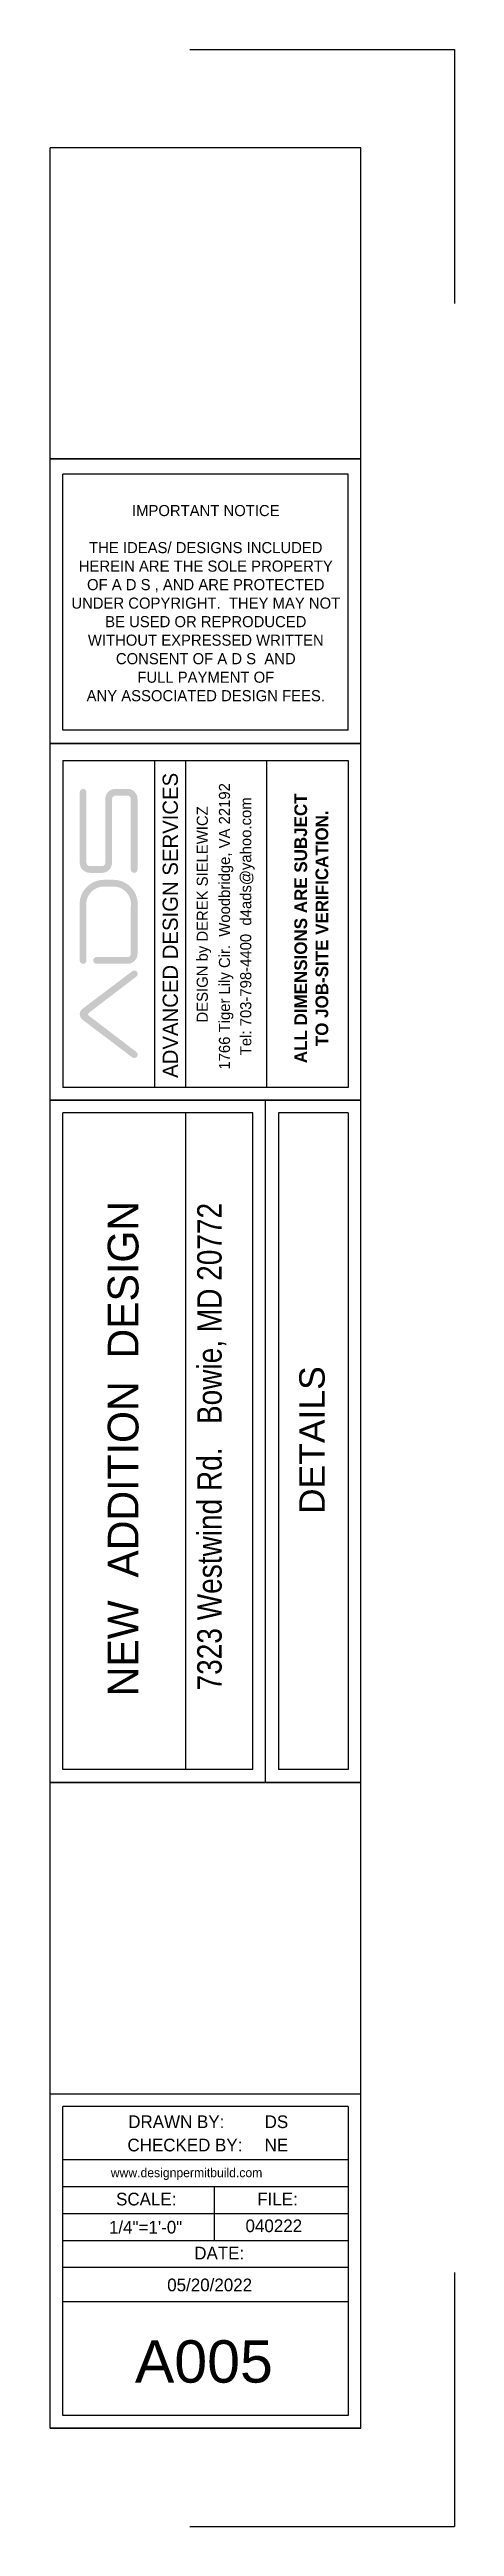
# Model space of a CAD drawing. Header units: inches. Extents: x -1842 to 12195, y -2228 to 2193.
# Drawn here: x 10912 to 11113, y 320 to 1543 of the extents above; entities that cross this region are included whole.
import ezdxf

# ---------------------------------------------------------------- set-up
doc = ezdxf.new("R2010")
doc.units = ezdxf.units.IN
doc.header["$LTSCALE"] = 6
doc.header["$MEASUREMENT"] = 0
doc.layers.add('Title Block', color=7, linetype='Continuous')
doc.styles.add('HS-DESIGN-PLAN', font='GOTHIC.TTF', dxfattribs={"height": 0.09375})
doc.styles.add('HS-DESIGN-TTLB', font='GOTHIC.TTF')

msp = doc.modelspace()

# ---------------------------------------------------------------- texts
at = {"layer": 'Title Block'}
for s, insert, char_height, width, attachment_point, style in [('IMPORTANT NOTICE \\P\\P\\pxt2;THE IDEAS/ DESIGNS INCLUDED \\PHEREIN ARE THE SOLE PROPERTY \\POF A D S , AND ARE PROTECTED \\PUNDER COPYRIGHT.  THEY MAY NOT \\PBE USED OR REPRODUCED \\PWITHOUT EXPRESSED WRITTEN \\PCONSENT OF A D S  AND \\PFULL PAYMENT OF \\PANY ASSOCIATED DESIGN FEES.', (10989.5996105, 1269.6830756), 5.48625, 1080.556998024, 5, 'HS-DESIGN-PLAN'), ('DRAWN BY:', (10951.2739952, 522.6706384), 6.27, 50.128184718, 1, 'HS-DESIGN-TTLB'), ('DS', (11018.6947254, 522.6706384), 6.27, 50.128184718, 1, 'HS-DESIGN-TTLB'), ('CHECKED BY:', (10950.8670919, 511.163953), 6.27, 62.9454832, 1, 'HS-DESIGN-TTLB'), ('NE', (11018.6947254, 511.163953), 6.27, 119.339266761, 1, 'HS-DESIGN-TTLB'), ('www.designpermitbuild.com', (10942.6354496, 496.6317747), 4.5, 50.128184718, 1, 'HS-DESIGN-TTLB'), ('SCALE:', (10945.2446849, 484.4526467), 6.27, 50.128184718, 1, 'HS-DESIGN-TTLB'), ('FILE:', (11015.0330216, 484.4526467), 6.27, 50.128184718, 1, 'HS-DESIGN-TTLB'), ('1/4"=1\'-0"', (10941.7395163, 470.558138), 6.27, 50.128184718, 1, 'HS-DESIGN-TTLB'), ('040222', (11009.2418575, 471.2604377), 6.27, 50.128184718, 1, 'HS-DESIGN-TTLB'), ('DATE:', (10983.905435, 457.7685073), 6.27, 50.128184718, 1, 'HS-DESIGN-TTLB'), ('05/20/2022', (10970.5344709, 442.051215), 6.27, 50.128184718, 1, 'HS-DESIGN-TTLB'), ('{\\fSwis721 BlkOul BT|b0|i0|c0|p82;A005}', (10988.6621914, 400.9562972), 20.9, 201.832735712, 5, 'HS-DESIGN-TTLB')]:
    msp.add_mtext(s, dxfattribs=dict(at, insert=insert, char_height=char_height, width=width, attachment_point=attachment_point, style=style))
at = {"layer": 'Title Block', "rotation": 90}
for s, insert, char_height, width, attachment_point, style in [('ADVANCED DESIGN SERVICES', (10972.0959093, 1110.5465389), 7.50975, 200.725788003, 5, 'HS-DESIGN-PLAN'), ('1766 Tiger Lily Cir.  Woodbridge, VA 22192', (10999.6622913, 1110.0499526), 5.48625, 248.576827248, 5, 'HS-DESIGN-PLAN'), ('1766 Tiger Lily Cir.  Woodbridge, VA 22192', (10999.6622913, 1110.0499526), 5.48625, 248.576827248, 5, 'HS-DESIGN-PLAN'), ('\\P{\\fCentury Gothic|b1|i0|c0|p34;\\H1.1429x;ALL DIMENSIONS ARE SUBJECT \\PTO JOB-SITE VERIFICATION.}', (11037.2248161, 1109.096174), 5.48625, 248.576827248, 5, 'HS-DESIGN-PLAN'), ('\\P{\\fCentury Gothic|b1|i0|c0|p34;\\H1.1429x;ALL DIMENSIONS ARE SUBJECT \\PTO JOB-SITE VERIFICATION.}', (11037.2248161, 1109.096174), 5.48625, 248.576827248, 5, 'HS-DESIGN-PLAN'), ('DESIGN by DEREK SIELEWICZ', (10988.6886485, 1115.9540474), 5.48625, 248.576827248, 5, 'HS-DESIGN-PLAN'), ('DESIGN by DEREK SIELEWICZ', (10988.6886485, 1115.9540474), 5.48625, 248.576827248, 5, 'HS-DESIGN-PLAN'), ('Tel: 703-798-4400  d4ads@yahoo.com', (11010.1702043, 1110.0729796), 5.48625, 248.576827248, 5, 'HS-DESIGN-PLAN'), ('Tel: 703-798-4400  d4ads@yahoo.com', (11010.1702043, 1110.0729796), 5.48625, 248.576827248, 5, 'HS-DESIGN-PLAN'), ('{\\H1.14632x;    NEW  ADDITION  DESIGN}', (10941.1487887, 707.1667828), 13.237439489, 488.490459411, 1, 'HS-DESIGN-TTLB'), ('\\pxb0.41667,a0.41667,t20;{\\fArial Narrow|b0|i0|c0|p34;7323 Westwind Rd.   Bowie, MD 20772}', (10985.3505414, 732.5981129), 12.085821891, 788.928518224, 1, 'HS-DESIGN-TTLB'), ('{\\fSwis721 BdOul BT|b0|i0|c0|p82;DETAILS}', (11042.1905468, 856.2479665), 12.54047025, 315.279058952, 5, 'HS-DESIGN-TTLB')]:
    msp.add_mtext(s, dxfattribs=dict(at, insert=insert, char_height=char_height, width=width, attachment_point=attachment_point, style=style))

# ---------------------------------------------------------------- hatches: boundary and pattern name
at = {"layer": 'Title Block'}
h = msp.add_hatch(color=256, dxfattribs=at)
h.paths.add_polyline_path([(10955.2120234, 1085.2007088, 0.1912949762), (10955.8800035, 1086.2357146), (10955.8800035, 1086.8827609, 0.1065363828), (10955.6014096, 1087.5283805, 0.1989123674), (10954.5182183, 1088.2051502), (10953.967543, 1088.2051502, 0.1139636446), (10953.2737379, 1087.9177667), (10928.6939646, 1069.3396385, 0.5149988252), (10928.6939646, 1063.9055228), (10953.2737379, 1045.3273946, 0.1139636446), (10953.967543, 1045.0400111), (10954.5182183, 1045.0400111, 0.1989123674), (10955.6014096, 1045.7167808, 0.1065363829), (10955.8800035, 1046.3624004), (10955.8800035, 1047.0094467, 0.1912949762), (10955.2120234, 1048.0444525), (10931.7975955, 1065.9289213, -0.5343557179), (10931.7975955, 1067.31624)])
h.paths.add_polyline_path([(10950.8736529, 1091.5427173, 0.4142135624), (10955.8800035, 1096.5490679), (10955.8800035, 1119.6888045, 0.440849221), (10944.1985187, 1133.0390729), (10938.9761678, 1133.0390729, 0.440849221), (10927.294683, 1119.6888045), (10927.294683, 1093.2115008, 0.4142135624), (10928.9634665, 1091.5427173, 0.4142135624), (10930.6322501, 1093.2115008), (10930.6322501, 1119.6888045, -0.4500136067), (10938.9761678, 1129.7015058), (10944.1985187, 1129.7015058, -0.4500136067), (10952.5424364, 1119.6888045), (10952.5424364, 1096.5490679, -0.4142135624), (10950.8736529, 1094.8802844), (10935.6386007, 1094.8802844, 0.4142135624), (10933.9698172, 1093.2115008, 0.4142135624), (10935.6386007, 1091.5427173)])
h.paths.add_polyline_path([(10939.9185597, 1141.480773, -0.4142135624), (10938.2497762, 1139.8119895), (10932.3010336, 1139.8119895, -0.4142135624), (10930.6322501, 1141.480773), (10930.6322501, 1176.3019944, 0.4142135624), (10928.9634665, 1177.9707779, 0.4142135624), (10927.294683, 1176.3019944), (10927.294683, 1141.480773, 0.4142135624), (10932.3010336, 1136.4744224), (10938.2497762, 1136.4744224, 0.4142135624), (10943.2561268, 1141.480773), (10943.2561268, 1172.9644273, -0.4142135624), (10944.9249104, 1174.6332108), (10950.8736529, 1174.6332108, -0.4142135624), (10952.5424364, 1172.9644273), (10952.5424364, 1138.1432059, 0.4142135624), (10954.21122, 1136.4744224, 0.4142135624), (10955.8800035, 1138.1432059), (10955.8800035, 1172.9644273, 0.4142135624), (10950.8736529, 1177.9707779), (10944.9249104, 1177.9707779, 0.4142135624), (10939.9185597, 1172.9644273)])
h = msp.add_hatch(color=256, dxfattribs=at)
h.paths.add_polyline_path([(10955.2120234, 1085.2007088, 0.1912949762), (10955.8800035, 1086.2357146), (10955.8800035, 1086.8827609, 0.1065363828), (10955.6014096, 1087.5283805, 0.1989123674), (10954.5182183, 1088.2051502), (10953.967543, 1088.2051502, 0.1139636446), (10953.2737379, 1087.9177667), (10928.6939646, 1069.3396385, 0.5149988252), (10928.6939646, 1063.9055228), (10953.2737379, 1045.3273946, 0.1139636446), (10953.967543, 1045.0400111), (10954.5182183, 1045.0400111, 0.1989123674), (10955.6014096, 1045.7167808, 0.1065363829), (10955.8800035, 1046.3624004), (10955.8800035, 1047.0094467, 0.1912949762), (10955.2120234, 1048.0444525), (10931.7975955, 1065.9289213, -0.5343557179), (10931.7975955, 1067.31624)])
h.paths.add_polyline_path([(10950.8736529, 1091.5427173, 0.4142135624), (10955.8800035, 1096.5490679), (10955.8800035, 1119.6888045, 0.440849221), (10944.1985187, 1133.0390729), (10938.9761678, 1133.0390729, 0.440849221), (10927.294683, 1119.6888045), (10927.294683, 1093.2115008, 0.4142135624), (10928.9634665, 1091.5427173, 0.4142135624), (10930.6322501, 1093.2115008), (10930.6322501, 1119.6888045, -0.4500136067), (10938.9761678, 1129.7015058), (10944.1985187, 1129.7015058, -0.4500136067), (10952.5424364, 1119.6888045), (10952.5424364, 1096.5490679, -0.4142135624), (10950.8736529, 1094.8802844), (10935.6386007, 1094.8802844, 0.4142135624), (10933.9698172, 1093.2115008, 0.4142135624), (10935.6386007, 1091.5427173)])
h.paths.add_polyline_path([(10939.9185597, 1141.480773, -0.4142135624), (10938.2497762, 1139.8119895), (10932.3010336, 1139.8119895, -0.4142135624), (10930.6322501, 1141.480773), (10930.6322501, 1176.3019944, 0.4142135624), (10928.9634665, 1177.9707779, 0.4142135624), (10927.294683, 1176.3019944), (10927.294683, 1141.480773, 0.4142135624), (10932.3010336, 1136.4744224), (10938.2497762, 1136.4744224, 0.4142135624), (10943.2561268, 1141.480773), (10943.2561268, 1172.9644273, -0.4142135624), (10944.9249104, 1174.6332108), (10950.8736529, 1174.6332108, -0.4142135624), (10952.5424364, 1172.9644273), (10952.5424364, 1138.1432059, 0.4142135624), (10954.21122, 1136.4744224, 0.4142135624), (10955.8800035, 1138.1432059), (10955.8800035, 1172.9644273, 0.4142135624), (10950.8736529, 1177.9707779), (10944.9249104, 1177.9707779, 0.4142135624), (10939.9185597, 1172.9644273)])

# ---------------------------------------------------------------- linework, layer by layer
for p, q in [((10981.7325676, 1543.1993155), (11112.5361526, 1543.1993155)), ((10981.7325676, 1543.1993155), (11112.5361526, 1543.1993155)), ((10981.7325676, 1543.1993155), (11112.5361526, 1543.1993155)), ((10981.7325676, 1543.1993155), (11112.5361526, 1543.1993155)), ((10981.7325676, 1543.1993155), (11112.5361526, 1543.1993155)), ((10981.7325676, 1543.1993155), (11112.5361526, 1543.1993155)), ((10981.7325676, 1543.1993155), (11112.5361526, 1543.1993155)), ((10981.7325676, 1543.1993155), (11112.5361526, 1543.1993155)), ((11112.5361526, 1543.1993155), (11112.5361526, 1417.7088355)), ((11112.5361526, 1543.1993155), (11112.5361526, 1417.7088355)), ((11112.5361526, 1543.1993155), (11112.5361526, 1417.7088355)), ((11112.5361526, 1543.1993155), (11112.5361526, 1417.7088355)), ((11112.5361526, 1543.1993155), (11112.5361526, 1417.7088355)), ((11112.5361526, 1543.1993155), (11112.5361526, 1417.7088355)), ((11112.5361526, 1543.1993155), (11112.5361526, 1417.7088355)), ((11112.5361526, 1543.1993155), (11112.5361526, 1417.7088355)), ((11112.5361526, 1543.1993155), (11112.5361526, 1417.7088355)), ((11112.5361526, 1543.1993155), (11112.5361526, 1417.7088355)), ((11112.5361526, 1543.1993155), (11112.5361526, 1417.7088355)), ((11112.5361526, 1543.1993155), (11112.5361526, 1417.7088355)), ((11112.5361526, 1543.1993155), (11112.5361526, 1417.7088355)), ((11112.5361526, 1543.1993155), (11112.5361526, 1417.7088355)), ((11112.5361526, 1543.1993155), (11112.5361526, 1417.7088355)), ((11112.5361526, 1543.1993155), (11112.5361526, 1417.7088355)), ((11112.5361526, 1543.1993155), (11112.5361526, 1417.7088355)), ((11112.5361526, 1543.1993155), (11112.5361526, 1417.7088355)), ((11112.5361526, 1543.1993155), (11112.5361526, 1417.7088355)), ((11112.5361526, 1543.1993155), (11112.5361526, 1417.7088355)), ((11112.5361526, 1543.1993155), (11112.5361526, 1417.7088355)), ((11112.5361526, 1543.1993155), (11112.5361526, 1417.7088355)), ((11112.5361526, 1543.1993155), (11112.5361526, 1417.7088355)), ((11112.5361526, 1543.1993155), (11112.5361526, 1417.7088355)), ((11112.5361526, 1543.1993155), (11112.5361526, 1417.7088355)), ((11112.5361526, 1543.1993155), (11112.5361526, 1417.7088355)), ((11112.5361526, 1543.1993155), (11112.5361526, 1417.7088355)), ((11112.5361526, 1543.1993155), (11112.5361526, 1417.7088355)), ((11112.5361526, 1543.1993155), (11112.5361526, 1417.7088355)), ((11112.5361526, 1543.1993155), (11112.5361526, 1417.7088355)), ((10912.6015344, 368.173124), (10912.6015344, 1494.6223455)), ((11066.2165344, 1494.6223455), (10912.6015344, 1494.6223455)), ((11066.2165344, 368.173124), (11066.2165344, 1494.6223455)), ((10912.6015344, 1340.9398455), (11066.2165344, 1340.9398455)), ((10912.6015344, 1340.9398455), (11066.2165344, 1340.9398455)), ((10912.6015344, 1340.9398455), (11066.2165344, 1340.9398455)), ((10912.6015344, 1340.9398455), (11066.2165344, 1340.9398455)), ((11066.2165344, 1340.9398455), (10912.6015344, 1340.9398455)), ((10918.8715344, 1207.0310955), (10918.8715344, 1333.3523455)), ((11059.9465344, 1333.3523455), (10918.8715344, 1333.3523455)), ((10918.8715344, 1207.0310955), (10918.8715344, 1333.3523455)), ((11059.9465344, 1207.0310955), (11059.9465344, 1333.3523455)), ((10912.6015344, 1200.4398455), (11066.2165344, 1200.4398455)), ((10912.6015344, 1200.4398455), (11066.2165344, 1200.4398455)), ((10912.6015344, 1200.4398455), (11066.2165344, 1200.4398455)), ((11066.2165344, 1200.4398455), (10912.6015344, 1200.4398455)), ((11059.9465344, 1207.0310955), (10918.8715344, 1207.0310955)), ((10918.9266594, 1192.0310955), (11059.9465344, 1192.0310955)), ((10918.9266594, 1192.0310955), (10918.9266594, 1030.5268462)), ((10918.9266594, 1192.0310955), (10918.9266594, 1030.5268462)), ((10964.4581317, 1030.5268462), (10964.4581317, 1192.0310955)), ((10964.4581317, 1030.5268462), (10964.4581317, 1192.0310955)), ((10979.7123635, 1030.5268462), (10979.7123635, 1192.0310955)), ((10979.7123635, 1030.5268462), (10979.7123635, 1192.0310955)), ((11019.7123635, 1030.5268462), (11019.7123635, 1192.0310955)), ((11019.7123635, 1030.5268462), (11019.7123635, 1192.0310955)), ((11059.9465344, 1192.0310955), (11059.9465344, 1030.5268462)), ((11059.9465344, 1030.5268462), (10918.8715344, 1030.5268462)), ((10912.6015344, 1024.2568462), (11066.2165344, 1024.2568462)), ((10912.6015344, 1024.2568462), (11066.2165344, 1024.2568462)), ((11066.2165344, 1024.2568462), (10912.6015344, 1024.2568462)), ((10918.8715344, 693.4646165), (10918.8715344, 1017.9868462)), ((11012.9215344, 1017.9868462), (10918.8715344, 1017.9868462)), ((10979.6923826, 693.4646165), (10979.6923826, 1017.9868462)), ((11012.9215344, 693.4646165), (11012.9215344, 1017.9868462)), ((11019.1915344, 687.1946165), (11019.1915344, 1024.2568462)), ((11059.9465344, 1017.9868462), (11025.4615344, 1017.9868462)), ((11025.4615344, 1017.9868462), (11025.4615344, 693.4646165)), ((11059.9465344, 1017.9868462), (11059.9465344, 693.4646165)), ((10912.6015344, 687.1946165), (11066.2165344, 687.1946165)), ((10912.6015344, 687.1946165), (11066.2165344, 687.1946165)), ((11012.9215344, 693.4646165), (10918.8715344, 693.4646165)), ((11059.9465344, 693.4646165), (11025.4615344, 693.4646165)), ((10912.6015344, 533.3333665), (11066.2165344, 533.3333665)), ((10918.8715344, 500.7392969), (10918.8715344, 527.0633665)), ((11059.9465344, 527.0633665), (10918.8715344, 527.0633665)), ((11059.9465344, 527.0633665), (11059.9465344, 500.7392969)), ((10918.8715344, 374.443124), (10918.8715344, 500.7392969)), ((11059.9465344, 500.7392969), (10918.8715344, 500.7392969)), ((11059.9465344, 500.7392969), (11059.9465344, 374.443124)), ((11059.9465344, 487.4155469), (10918.8715344, 487.4155469)), ((10993.9215344, 460.7680469), (10993.9215344, 487.4155469)), ((11059.9465344, 474.0917969), (10918.8715344, 474.0917969)), ((11059.9465344, 460.7680469), (10918.8715344, 460.7680469)), ((11059.9465344, 447.4442969), (10918.8715344, 447.4442969)), ((11112.5361526, 445.086654), (11112.5361526, 319.596174)), ((11112.5361526, 445.086654), (11112.5361526, 319.596174)), ((11112.5361526, 445.086654), (11112.5361526, 319.596174)), ((11112.5361526, 445.086654), (11112.5361526, 319.596174)), ((11112.5361526, 445.086654), (11112.5361526, 319.596174)), ((11112.5361526, 445.086654), (11112.5361526, 319.596174)), ((11112.5361526, 445.086654), (11112.5361526, 319.596174)), ((11112.5361526, 445.086654), (11112.5361526, 319.596174)), ((11112.5361526, 445.086654), (11112.5361526, 319.596174)), ((11112.5361526, 445.086654), (11112.5361526, 319.596174)), ((11112.5361526, 445.086654), (11112.5361526, 319.596174)), ((11112.5361526, 445.086654), (11112.5361526, 319.596174)), ((11112.5361526, 445.086654), (11112.5361526, 319.596174)), ((11112.5361526, 445.086654), (11112.5361526, 319.596174)), ((11112.5361526, 445.086654), (11112.5361526, 319.596174)), ((11112.5361526, 445.086654), (11112.5361526, 319.596174)), ((11112.5361526, 445.086654), (11112.5361526, 319.596174)), ((11112.5361526, 445.086654), (11112.5361526, 319.596174)), ((11112.5361526, 445.086654), (11112.5361526, 319.596174)), ((11112.5361526, 445.086654), (11112.5361526, 319.596174)), ((11112.5361526, 445.086654), (11112.5361526, 319.596174)), ((11112.5361526, 445.086654), (11112.5361526, 319.596174)), ((11112.5361526, 445.086654), (11112.5361526, 319.596174)), ((11112.5361526, 445.086654), (11112.5361526, 319.596174)), ((11112.5361526, 445.086654), (11112.5361526, 319.596174)), ((11112.5361526, 445.086654), (11112.5361526, 319.596174)), ((11112.5361526, 445.086654), (11112.5361526, 319.596174)), ((11112.5361526, 445.086654), (11112.5361526, 319.596174)), ((11112.5361526, 445.086654), (11112.5361526, 319.596174)), ((11112.5361526, 445.086654), (11112.5361526, 319.596174)), ((11059.9465344, 430.6435995), (10918.8715344, 430.6435995)), ((10912.6015344, 368.173124), (11066.2165344, 368.173124)), ((10912.6015344, 368.173124), (11066.2165344, 368.173124)), ((10912.6015344, 368.173124), (11066.2165344, 368.173124)), ((10912.6015344, 368.173124), (11066.2165344, 368.173124)), ((11066.2165344, 368.173124), (10912.6015344, 368.173124)), ((11059.9465344, 374.443124), (10918.9266594, 374.443124)), ((10981.7325676, 319.596174), (11112.5361526, 319.596174)), ((10981.7325676, 319.596174), (11112.5361526, 319.596174)), ((10981.7325676, 319.596174), (11112.5361526, 319.596174)), ((10981.7325676, 319.596174), (11112.5361526, 319.596174)), ((10981.7325676, 319.596174), (11112.5361526, 319.596174)), ((10981.7325676, 319.596174), (11112.5361526, 319.596174)), ((10981.7325676, 319.596174), (11112.5361526, 319.596174)), ((10981.7325676, 319.596174), (11112.5361526, 319.596174)), ((10981.7325676, 319.596174), (11112.5361526, 319.596174)), ((10981.7325676, 319.596174), (11112.5361526, 319.596174)), ((10981.7325676, 319.596174), (11112.5361526, 319.596174))]:
    msp.add_line(p, q, dxfattribs=at)
at = {"layer": 'Title Block', "const_width": 0.5}
for points in [[(10912.6015344, 1494.6223455), (11066.2165344, 1494.6223455)], [(10912.6015344, 368.173124), (10912.6015344, 1494.6223455)], [(11066.2165344, 368.173124), (11066.2165344, 1494.6223455)], [(10912.6015344, 1340.9398455), (11066.2165344, 1340.9398455)], [(10912.6015344, 1340.9398455), (11066.2165344, 1340.9398455)], [(10912.6015344, 1200.4398455), (11066.2165344, 1200.4398455)], [(10912.6015344, 1200.4398455), (11066.2165344, 1200.4398455)], [(10912.6015344, 1024.2568462), (11066.2165344, 1024.2568462)], [(10912.6015344, 1024.2568462), (11066.2165344, 1024.2568462)], [(11019.1915344, 687.1946165), (11019.1915344, 1024.2568462)], [(10912.6015344, 687.1946165), (11066.2165344, 687.1946165)], [(10912.6015344, 533.3333665), (11066.2165344, 533.3333665)], [(10912.6015344, 368.173124), (11066.2165344, 368.173124)], [(10912.6015344, 368.173124), (11066.2165344, 368.173124)], [(10912.6015344, 368.173124), (11066.2165344, 368.173124)]]:
    msp.add_lwpolyline(points, dxfattribs=at)

msp.set_redraw_order([(e.dxf.handle, doc.entitydb.next_handle()) for e in msp.query("TEXT MTEXT ATTDEF DIMENSION ARC_DIMENSION")])  # texts and dimensions are drawn at this point

doc.saveas('drawing.dxf')
